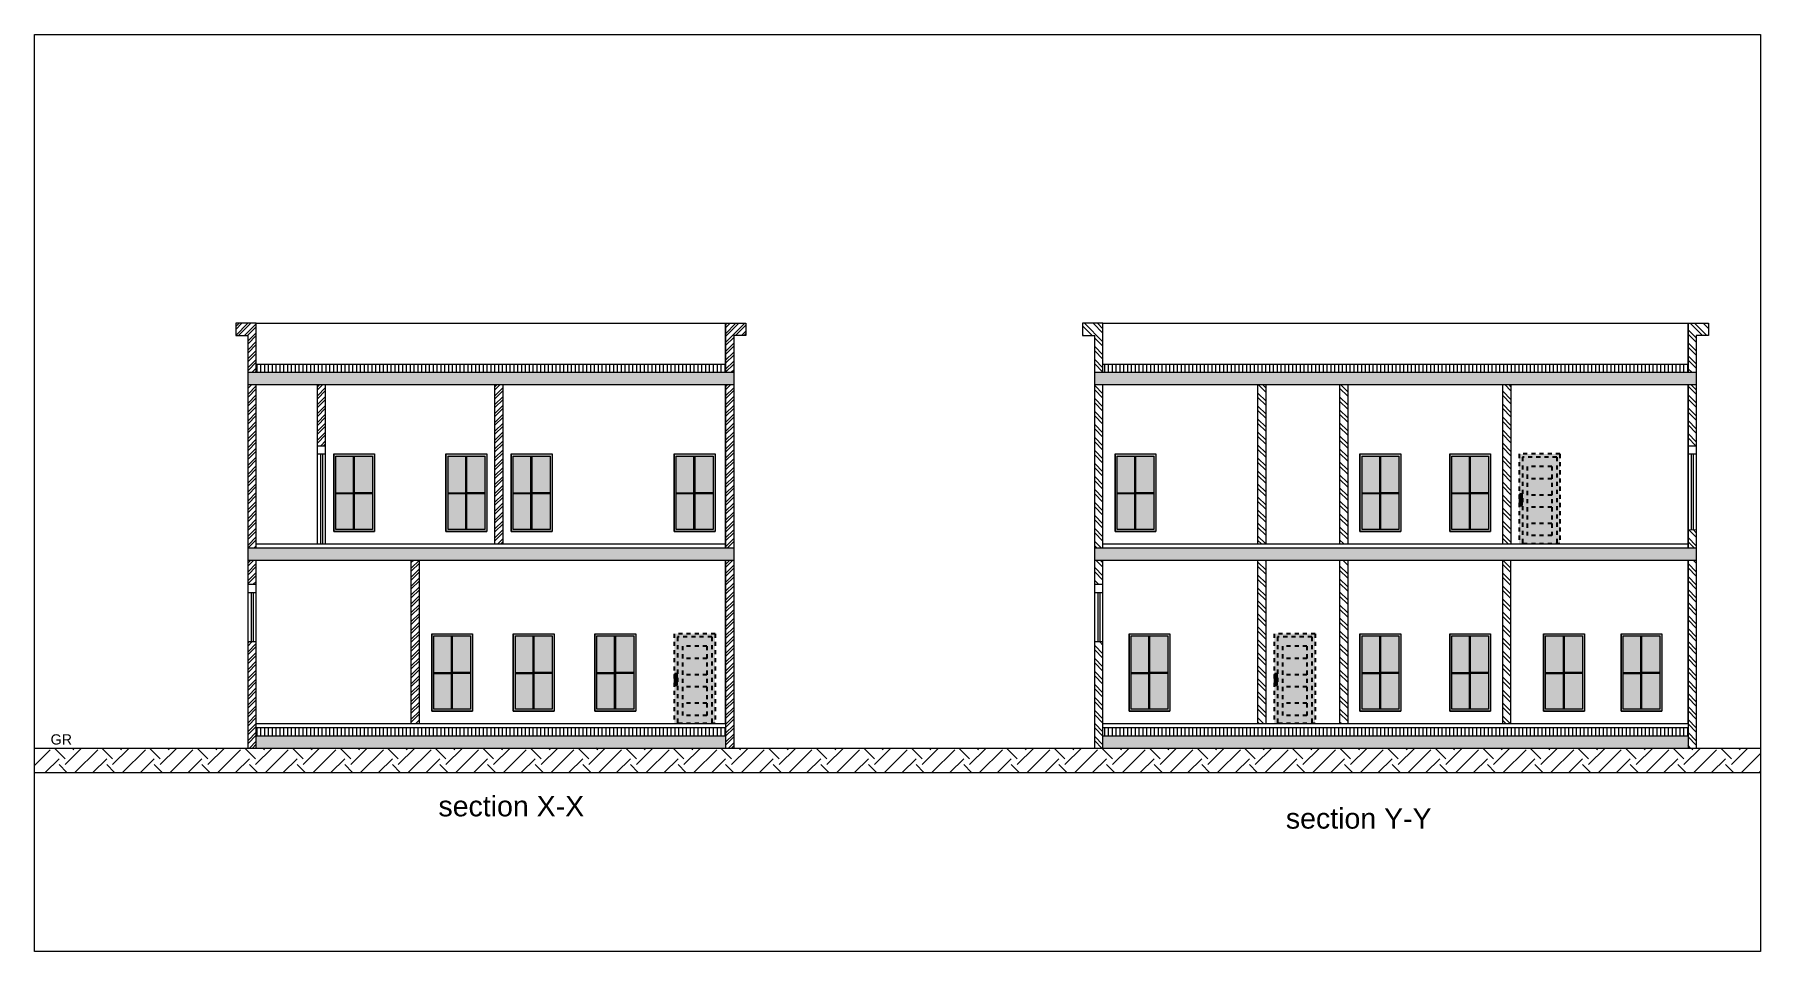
# Model space of a CAD drawing. Header units: inches. Extents: x -179 to 300, y 123 to 718.
# Drawn here: x -179.09 to -136.79, y 190.74 to 213.19 of the extents above; entities that cross this region are included whole.
import ezdxf

# ---------------------------------------------------------------- set-up
doc = ezdxf.new("R2010")
doc.units = ezdxf.units.IN
doc.header["$MEASUREMENT"] = 0
doc.linetypes.add('ACAD_ISO02W100', pattern=[15, 12, -3])
doc.linetypes.add('DASHED2', pattern=[0.375, 0.25, -0.125])
doc.layers.add('DR', color=32, linetype='Continuous')
doc.layers.add('WALL', color=7, linetype='Continuous')
doc.layers.add('LINE', color=250, linetype='Continuous', lineweight=30)
doc.styles.get("Standard").update_dxf_attribs({"font": 'arial.ttf'})
pattern_1 = [(90, (-26.7144, -0.50234), (-0.094, 6e-18), [])]
pattern_2 = [(140, (-26.7144, -0.50234), (0.03953385, 0.4518739), [0.04725, -0.51975]), (85, (-26.7144, -0.50234), (-0.473881, -0.0874133), [0.0378, -0.4158]), (190.45144, (-26.7111, -0.4647), (-0.4343472, 0.3644606), [0.0401563, -0.4417195]), (136.1842, (-26.8404, -0.50234), (0.1042771, 0.672362), [0.070875, -0.779625]), (186.63564, (-26.8317, -0.4463), (-0.6136947, 0.588837), [0.0602345, -0.6625797]), (81.18416, (-26.8404, -0.50234), (-0.6136947, 0.588837), [0.0567, -0.6237]), (111, (-26.8089, -0.43934), (0.2536499, 0.37605144), [0.04725, -0.51975]), (56, (-26.8089, -0.43934), (-0.4568445, 0.1532887), [0.0378, -0.4158]), (161.45144, (-26.78776, -0.408), (-0.2031946, 0.5293401), [0.0401563, -0.4417195]), (127.5, (-26.7144, -0.50234), (-0.20972313, 0.00766071), [0, -0.41076, 0, -0.4221, 0, -0.417375]), (97.5, (-26.7144, -0.50234), (-0.24847938, 0.1657338), [0, -0.24066, 0, -0.40131, 0, -0.159075]), (57.5, (-26.7144, -0.64283), (0.01420957, 0.33630813), [0, -0.1575, 0, -0.4914, 0, -0.65205]), (47.5, (-26.7144, -0.70583), (-0.06306614, 0.3674073), [0, -0.20475, 0, -0.32634, 0, -0.46305])]

msp = doc.modelspace()

# ---------------------------------------------------------------- texts
at = {"lineweight": 0, "attachment_point": 1}
for s, width, insert, char_height in [('GR', 1.1811259, (-178.69484, 196.05534), 0.25), ('section X-X', 6, (-169.19095, 194.54644), 0.5), ('section Y-Y', 6, (-148.42405, 194.24604), 0.5)]:
    msp.add_mtext_dynamic_manual_height_columns(s, width=width, gutter_width=1, heights=[0], dxfattribs=dict(at, insert=insert, char_height=char_height))

# ---------------------------------------------------------------- blocks, each defined once
blk = doc.blocks.new('A$C0CB14089')
at = {"layer": 'LINE'}
for points in [[(0.016, 1.21, 1), (0.025, 1.21, 1)], [(0.016, 0.944, 1), (0.025, 0.944, 1)], [(0.052, 1.21, 1), (0.06, 1.21, 1)]]:
    blk.add_hatch(color=256, dxfattribs=at).paths.add_polyline_path(points)
h = blk.add_hatch(color=256, dxfattribs=at)
edge = h.paths.add_edge_path()
edge.add_ellipse((0.056, 0.944), major_axis=(-0.00285, 0.00285), ratio=1, start_angle=45, end_angle=225, ccw=False)
edge.add_ellipse((0.056, 0.944), major_axis=(-0.00285, 0.00285), ratio=1, start_angle=-135, end_angle=45, ccw=False)
at = {"layer": 'DR', "linetype": 'DASHED2', "ltscale": 0.3}
for p, q in [((1, 2.2), (0, 2.2)), ((0, 2.2), (0, 0)), ((0.92, 2.12), (0.08, 2.12)), ((0.08, 2.12), (0.08, 0)), ((0.92, 2.12), (0.92, 0)), ((1, 2.2), (1, 0)), ((0.8, 1.895), (0.2, 1.895)), ((0.2, 1.895), (0.2, 0.2)), ((0.8, 1.895), (0.8, 0.2)), ((0.8, 1.595), (0.2, 1.595)), ((0.8, 1.195), (0.2, 1.195)), ((0.8, 0.9), (0.2, 0.9)), ((0.8, 0.5), (0.2, 0.5)), ((1, 0), (0, 0)), ((0.8, 0.2), (0.2, 0.2))]:
    blk.add_line(p, q, dxfattribs=at)
at = {"layer": 'LINE'}
for p, q in [((0.062, 1.216), (0.014, 1.216)), ((0.014, 1.216), (0.014, 0.938)), ((0.014, 0.938), (0.062, 0.938)), ((0.062, 0.938), (0.062, 1.216))]:
    blk.add_line(p, q, dxfattribs=at)
at = {"layer": 'LINE', "color": 180}
blk.add_line((0.038, 1.175), (0.038, 1.022), dxfattribs=at)
at = {"layer": 'LINE'}
for centre in [(0.02, 1.21), (0.02, 0.944), (0.056, 1.21), (0.056, 0.944)]:
    blk.add_circle(centre, 0.00403, dxfattribs=at)
at = {"layer": 'LINE', "color": 180}
blk.add_circle((0.038, 0.998), 0.0144, dxfattribs=at)

# ---------------------------------------------------------------- hatches: boundary and pattern name
at = {"lineweight": 0}
h = msp.add_hatch(dxfattribs=at)
h.set_pattern_fill('ANSI32', color=32, scale=0.41)
h.set_pattern_definition([(45, (-26.7144, -0.50234), (-0.10871767, 0.10871767), []), (45, (-26.64192, -0.50234), (-0.10871767, 0.10871767), [])])
h.paths.add_polyline_path([(-162.15582, 204.91946), (-161.95582, 204.91946), (-161.95582, 205.81946), (-161.65582, 205.81946), (-161.65582, 206.11946), (-162.15582, 206.11946)])
h.paths.add_polyline_path([(-161.95582, 204.61946), (-162.15582, 204.61946), (-162.15582, 200.61946), (-161.95582, 200.61946)])
h.paths.add_polyline_path([(-167.80582, 200.71946), (-167.60582, 200.71946), (-167.60582, 204.61946), (-167.80582, 204.61946)])
h.paths.add_polyline_path([(-171.95582, 204.61946), (-172.15582, 204.61946), (-172.15582, 203.11946), (-171.95582, 203.11946)])
h.paths.add_polyline_path([(-174.15582, 206.11946), (-174.15582, 205.81946), (-173.85582, 205.81946), (-173.85582, 204.91946), (-173.65582, 204.91946), (-173.65582, 206.11946)])
h.paths.add_polyline_path([(-173.65582, 204.61946), (-173.85582, 204.61946), (-173.85582, 200.61946), (-173.65582, 200.61946)])
h.paths.add_polyline_path([(-173.65582, 200.31946), (-173.85582, 200.31946), (-173.85582, 199.71946), (-173.65582, 199.71946)])
h.paths.add_polyline_path([(-173.85582, 195.71946), (-173.65582, 195.71946), (-173.65582, 198.31946), (-173.85582, 198.31946)])
h.paths.add_polyline_path([(-169.65582, 200.31946), (-169.85582, 200.31946), (-169.85582, 196.31946), (-169.65582, 196.31946)])
h.paths.add_polyline_path([(-161.95582, 200.31946), (-162.15582, 200.31946), (-162.15582, 195.71946), (-161.95582, 195.71946)])
h = msp.add_hatch(dxfattribs=at)
h.set_pattern_fill('ANSI32', color=32, scale=0.6, angle=90)
h.set_pattern_definition([(135, (-26.7144, -0.50234), (-0.15909903, -0.15909903), []), (135, (-26.7144, -0.39628), (-0.15909903, -0.15909903), [])])
h.paths.add_polyline_path([(-152.90769, 206.11946), (-153.40769, 206.11946), (-153.40769, 205.81946), (-153.10769, 205.81946), (-153.10769, 204.91946), (-152.90769, 204.91946)])
h.paths.add_polyline_path([(-152.90769, 204.61946), (-153.10769, 204.61946), (-153.10769, 200.61946), (-152.90769, 200.61946)])
h.paths.add_polyline_path([(-138.36788, 205.81946), (-138.06788, 205.81946), (-138.06788, 206.11946), (-138.56788, 206.11946), (-138.56788, 204.91946), (-138.36788, 204.91946)])
h.paths.add_polyline_path([(-138.36788, 204.61946), (-138.56788, 204.61946), (-138.56788, 203.11946), (-138.36788, 203.11946)])
h.paths.add_polyline_path([(-138.36788, 200.31946), (-138.56788, 200.31946), (-138.56788, 195.71946), (-138.36788, 195.71946)])
h.paths.add_polyline_path([(-138.36788, 201.06946), (-138.56788, 201.06536), (-138.56788, 200.61946), (-138.36788, 200.61946)])
h.paths.add_polyline_path([(-142.90769, 204.61946), (-143.10769, 204.61946), (-143.10769, 200.71946), (-142.90769, 200.71946)])
h.paths.add_polyline_path([(-146.90769, 204.61946), (-147.10769, 204.61946), (-147.10769, 200.71946), (-146.90769, 200.71946)])
h.paths.add_polyline_path([(-148.90769, 204.61946), (-149.10769, 204.61946), (-149.10769, 200.71946), (-148.90769, 200.71946)])
h.paths.add_polyline_path([(-148.90769, 200.31946), (-149.10769, 200.31946), (-149.10769, 196.31946), (-148.90769, 196.31946)])
h.paths.add_polyline_path([(-142.90769, 200.31946), (-143.10769, 200.31946), (-143.10769, 196.31946), (-142.90769, 196.31946)])
h.paths.add_polyline_path([(-146.90769, 200.31946), (-147.10769, 200.31946), (-147.10769, 196.31946), (-146.90769, 196.31946)])
h.paths.add_polyline_path([(-152.90769, 200.31946), (-153.10769, 200.31946), (-153.10769, 199.71946), (-152.90769, 199.71946)])
h.paths.add_polyline_path([(-152.90769, 198.31946), (-153.10769, 198.31946), (-153.10769, 195.71946), (-152.90769, 195.71946)])
h = msp.add_hatch(dxfattribs=at)
h.set_pattern_fill('_USER', color=32, scale=0.094, angle=90, pattern_type=0)
h.set_pattern_definition(pattern_1)
h.paths.add_polyline_path([(-162.15582, 204.91946), (-162.15582, 205.11946), (-173.65582, 205.11946), (-173.65582, 204.91946)])
h.paths.add_polyline_path([(-173.65582, 196.21946), (-173.65582, 196.01946), (-162.15582, 196.01946), (-162.15582, 196.21946)])
h.paths.add_polyline_path([(-178.77593, 195.66456), (-178.12706, 195.66456), (-178.12706, 196.17974), (-178.77593, 196.17974)], flags=9)
h = msp.add_hatch(dxfattribs=at)
h.set_pattern_fill('AR-CONC', color=32, scale=0.041)
h.set_pattern_definition([(50, (-26.7144, -0.50234), (0.29407667, -0.02572838), [0.03075, -0.33825]), (355, (-26.7144, -0.50234), (-0.05688805, 0.30839877), [0.0246, -0.2706]), (100.45144, (-26.6899, -0.5045), (0.23718863, 0.2826704), [0.02613348, -0.28746827]), (46.1842, (-26.7144, -0.42034), (0.43756895, -0.0678629), [0.046125, -0.507375]), (96.63564, (-26.67794, -0.426), (0.3832114, 0.3993886), [0.03920024, -0.43120264]), (351.18416, (-26.7144, -0.42034), (0.3832114, 0.3993886), [0.0369, -0.4059]), (21, (-26.6734, -0.44084), (0.2447319, -0.16507375), [0.03075, -0.33825]), (326, (-26.6734, -0.44084), (0.0997593, 0.29731152), [0.0246, -0.2706]), (71.45144, (-26.653, -0.4546), (0.34449117, 0.13223777), [0.02613348, -0.28746827]), (37.5, (-26.7144, -0.50234), (0.00498554, 0.13648648), [0, -0.26732, 0, -0.2747, 0, -0.271625]), (7.5, (-26.7144, -0.50234), (0.10785851, 0.1617088), [0, -0.15662, 0, -0.26117, 0, -0.103525]), (327.5, (-26.80583, -0.50234), (0.2188672, -0.009247497), [0, -0.1025, 0, -0.3198, 0, -0.42435]), (317.5, (-26.84683, -0.50234), (0.23910633, 0.04104304), [0, -0.13325, 0, -0.21238, 0, -0.30135])])
h.paths.add_polyline_path([(-173.85582, 204.91946), (-173.85582, 204.61946), (-161.95582, 204.61946), (-161.95582, 204.91946)])
h.paths.add_polyline_path([(-161.95582, 200.31946), (-161.95582, 200.61946), (-173.85582, 200.61946), (-173.85582, 200.31946)])
h.paths.add_polyline_path([(-162.15582, 195.71946), (-162.15582, 196.01946), (-173.65582, 196.01946), (-173.65582, 195.71946)])
h = msp.add_hatch(dxfattribs=at)
h.set_pattern_fill('AR-CONC', color=32, scale=0.063, angle=90)
h.set_pattern_definition(pattern_2)
h.paths.add_polyline_path([(-153.10769, 204.91946), (-153.10769, 204.61946), (-138.36788, 204.61946), (-138.36788, 204.91946)])
h.paths.add_polyline_path([(-138.36788, 200.31946), (-138.36788, 200.61946), (-153.10769, 200.61946), (-153.10769, 200.31946)])
h = msp.add_hatch(dxfattribs=at)
h.set_pattern_fill('_USER', color=32, scale=0.094, angle=90, pattern_type=0)
h.set_pattern_definition(pattern_1)
h.paths.add_polyline_path([(-152.90769, 205.11946), (-152.90769, 204.91946), (-138.56788, 204.91946), (-138.56788, 205.11946)])
h.paths.add_polyline_path([(-138.56788, 196.21946), (-152.90769, 196.21946), (-152.90769, 196.01946), (-138.56788, 196.01946)])
h = msp.add_hatch(color=34, dxfattribs=at)
h.dxf.hatch_style = 1
h.paths.add_polyline_path([(-171.75582, 201.01946), (-170.75582, 201.01946), (-170.75582, 202.91946), (-171.75582, 202.91946)])
h.paths.add_polyline_path([(-171.70582, 201.06946), (-170.80582, 201.06946), (-170.80582, 202.86946), (-171.70582, 202.86946)], flags=16)
h.paths.add_polyline_path([(-171.25582, 201.06946), (-170.80582, 201.06946), (-170.80582, 202.86946), (-171.25582, 202.86946)], flags=16)
h = msp.add_hatch(color=34, dxfattribs=at)
h.dxf.hatch_style = 1
h.paths.add_polyline_path([(-170.80582, 201.97685), (-171.25582, 201.97316), (-171.25582, 201.94816), (-170.80582, 201.95185)])
h.paths.add_polyline_path([(-171.25582, 202.86946), (-171.28082, 202.86946), (-171.28082, 201.06946), (-171.25582, 201.06946)])
h.paths.add_polyline_path([(-171.28082, 201.97295), (-171.70582, 201.96946), (-171.70582, 201.94446), (-171.28082, 201.94795)])
h = msp.add_hatch(color=3, dxfattribs=at)
h.dxf.hatch_style = 1
h.set_gradient(color1=(173, 221, 247))
h.paths.add_polyline_path([(-171.28082, 202.86946), (-171.70582, 202.86946), (-171.70582, 201.96946), (-171.28082, 201.97295)])
h.paths.add_polyline_path([(-170.80582, 202.86946), (-171.25582, 202.86946), (-171.25582, 201.97316), (-170.80582, 201.97685)])
h.paths.add_polyline_path([(-171.28082, 201.94795), (-171.70582, 201.94446), (-171.70582, 201.06946), (-171.28082, 201.06946)])
h.paths.add_polyline_path([(-170.80582, 201.95185), (-171.25582, 201.94816), (-171.25582, 201.06946), (-170.80582, 201.06946)])
h = msp.add_hatch(color=34, dxfattribs=at)
h.dxf.hatch_style = 1
h.paths.add_polyline_path([(-169.00582, 201.01946), (-168.00582, 201.01946), (-168.00582, 202.91946), (-169.00582, 202.91946)])
h.paths.add_polyline_path([(-168.95582, 201.06946), (-168.05582, 201.06946), (-168.05582, 202.86946), (-168.95582, 202.86946)], flags=16)
h.paths.add_polyline_path([(-168.50582, 201.06946), (-168.05582, 201.06946), (-168.05582, 202.86946), (-168.50582, 202.86946)], flags=16)
h = msp.add_hatch(color=34, dxfattribs=at)
h.dxf.hatch_style = 1
h.paths.add_polyline_path([(-168.05582, 201.97685), (-168.50582, 201.97316), (-168.50582, 201.94816), (-168.05582, 201.95185)])
h.paths.add_polyline_path([(-168.50582, 202.86946), (-168.53082, 202.86946), (-168.53082, 201.06946), (-168.50582, 201.06946)])
h.paths.add_polyline_path([(-168.53082, 201.97295), (-168.95582, 201.96946), (-168.95582, 201.94446), (-168.53082, 201.94795)])
h = msp.add_hatch(color=3, dxfattribs=at)
h.dxf.hatch_style = 1
h.set_gradient(color1=(173, 221, 247))
h.paths.add_polyline_path([(-168.53082, 202.86946), (-168.95582, 202.86946), (-168.95582, 201.96946), (-168.53082, 201.97295)])
h.paths.add_polyline_path([(-168.05582, 202.86946), (-168.50582, 202.86946), (-168.50582, 201.97316), (-168.05582, 201.97685)])
h.paths.add_polyline_path([(-168.53082, 201.94795), (-168.95582, 201.94446), (-168.95582, 201.06946), (-168.53082, 201.06946)])
h.paths.add_polyline_path([(-168.05582, 201.95185), (-168.50582, 201.94816), (-168.50582, 201.06946), (-168.05582, 201.06946)])
h = msp.add_hatch(color=34, dxfattribs=at)
h.dxf.hatch_style = 1
h.paths.add_polyline_path([(-167.40582, 201.01946), (-166.40582, 201.01946), (-166.40582, 202.91946), (-167.40582, 202.91946)])
h.paths.add_polyline_path([(-167.35582, 201.06946), (-166.45582, 201.06946), (-166.45582, 202.86946), (-167.35582, 202.86946)], flags=16)
h.paths.add_polyline_path([(-166.90582, 201.06946), (-166.45582, 201.06946), (-166.45582, 202.86946), (-166.90582, 202.86946)], flags=16)
h = msp.add_hatch(color=34, dxfattribs=at)
h.dxf.hatch_style = 1
h.paths.add_polyline_path([(-166.45582, 201.97685), (-166.90582, 201.97316), (-166.90582, 201.94816), (-166.45582, 201.95185)])
h.paths.add_polyline_path([(-166.90582, 202.86946), (-166.93082, 202.86946), (-166.93082, 201.06946), (-166.90582, 201.06946)])
h.paths.add_polyline_path([(-166.93082, 201.97295), (-167.35582, 201.96946), (-167.35582, 201.94446), (-166.93082, 201.94795)])
h = msp.add_hatch(color=3, dxfattribs=at)
h.dxf.hatch_style = 1
h.set_gradient(color1=(173, 221, 247))
h.paths.add_polyline_path([(-166.93082, 202.86946), (-167.35582, 202.86946), (-167.35582, 201.96946), (-166.93082, 201.97295)])
h.paths.add_polyline_path([(-166.45582, 202.86946), (-166.90582, 202.86946), (-166.90582, 201.97316), (-166.45582, 201.97685)])
h.paths.add_polyline_path([(-166.93082, 201.94795), (-167.35582, 201.94446), (-167.35582, 201.06946), (-166.93082, 201.06946)])
h.paths.add_polyline_path([(-166.45582, 201.95185), (-166.90582, 201.94816), (-166.90582, 201.06946), (-166.45582, 201.06946)])
h = msp.add_hatch(color=34, dxfattribs=at)
h.dxf.hatch_style = 1
h.paths.add_polyline_path([(-163.41158, 201.01946), (-162.41158, 201.01946), (-162.41158, 202.91946), (-163.41158, 202.91946)])
h.paths.add_polyline_path([(-163.36158, 201.06946), (-162.46158, 201.06946), (-162.46158, 202.86946), (-163.36158, 202.86946)], flags=16)
h.paths.add_polyline_path([(-162.91158, 201.06946), (-162.46158, 201.06946), (-162.46158, 202.86946), (-162.91158, 202.86946)], flags=16)
h = msp.add_hatch(color=34, dxfattribs=at)
h.dxf.hatch_style = 1
h.paths.add_polyline_path([(-162.46158, 201.97685), (-162.91158, 201.97316), (-162.91158, 201.94816), (-162.46158, 201.95185)])
h.paths.add_polyline_path([(-162.91158, 202.86946), (-162.93658, 202.86946), (-162.93658, 201.06946), (-162.91158, 201.06946)])
h.paths.add_polyline_path([(-162.93658, 201.97295), (-163.36158, 201.96946), (-163.36158, 201.94446), (-162.93658, 201.94795)])
h = msp.add_hatch(color=3, dxfattribs=at)
h.dxf.hatch_style = 1
h.set_gradient(color1=(173, 221, 247))
h.paths.add_polyline_path([(-162.93658, 202.86946), (-163.36158, 202.86946), (-163.36158, 201.96946), (-162.93658, 201.97295)])
h.paths.add_polyline_path([(-162.46158, 202.86946), (-162.91158, 202.86946), (-162.91158, 201.97316), (-162.46158, 201.97685)])
h.paths.add_polyline_path([(-162.93658, 201.94795), (-163.36158, 201.94446), (-163.36158, 201.06946), (-162.93658, 201.06946)])
h.paths.add_polyline_path([(-162.46158, 201.95185), (-162.91158, 201.94816), (-162.91158, 201.06946), (-162.46158, 201.06946)])
h = msp.add_hatch(color=34, dxfattribs=at)
h.dxf.hatch_style = 1
h.paths.add_polyline_path([(-152.60769, 201.01946), (-151.60769, 201.01946), (-151.60769, 202.91946), (-152.60769, 202.91946)])
h.paths.add_polyline_path([(-152.55769, 201.06946), (-151.65769, 201.06946), (-151.65769, 202.86946), (-152.55769, 202.86946)], flags=16)
h.paths.add_polyline_path([(-152.10769, 201.06946), (-151.65769, 201.06946), (-151.65769, 202.86946), (-152.10769, 202.86946)], flags=16)
h = msp.add_hatch(color=34, dxfattribs=at)
h.dxf.hatch_style = 1
h.paths.add_polyline_path([(-151.65769, 201.97685), (-152.10769, 201.97316), (-152.10769, 201.94816), (-151.65769, 201.95185)])
h.paths.add_polyline_path([(-152.10769, 202.86946), (-152.13269, 202.86946), (-152.13269, 201.06946), (-152.10769, 201.06946)])
h.paths.add_polyline_path([(-152.13269, 201.97295), (-152.55769, 201.96946), (-152.55769, 201.94446), (-152.13269, 201.94795)])
h = msp.add_hatch(color=3, dxfattribs=at)
h.dxf.hatch_style = 1
h.set_gradient(color1=(173, 221, 247))
h.paths.add_polyline_path([(-152.13269, 202.86946), (-152.55769, 202.86946), (-152.55769, 201.96946), (-152.13269, 201.97295)])
h.paths.add_polyline_path([(-151.65769, 202.86946), (-152.10769, 202.86946), (-152.10769, 201.97316), (-151.65769, 201.97685)])
h.paths.add_polyline_path([(-152.13269, 201.94795), (-152.55769, 201.94446), (-152.55769, 201.06946), (-152.13269, 201.06946)])
h.paths.add_polyline_path([(-151.65769, 201.95185), (-152.10769, 201.94816), (-152.10769, 201.06946), (-151.65769, 201.06946)])
h = msp.add_hatch(color=34, dxfattribs=at)
h.dxf.hatch_style = 1
h.paths.add_polyline_path([(-146.60769, 201.01946), (-145.60769, 201.01946), (-145.60769, 202.91946), (-146.60769, 202.91946)])
h.paths.add_polyline_path([(-146.55769, 201.06946), (-145.65769, 201.06946), (-145.65769, 202.86946), (-146.55769, 202.86946)], flags=16)
h.paths.add_polyline_path([(-146.10769, 201.06946), (-145.65769, 201.06946), (-145.65769, 202.86946), (-146.10769, 202.86946)], flags=16)
h = msp.add_hatch(color=34, dxfattribs=at)
h.dxf.hatch_style = 1
h.paths.add_polyline_path([(-145.65769, 201.97685), (-146.10769, 201.97316), (-146.10769, 201.94816), (-145.65769, 201.95185)])
h.paths.add_polyline_path([(-146.10769, 202.86946), (-146.13269, 202.86946), (-146.13269, 201.06946), (-146.10769, 201.06946)])
h.paths.add_polyline_path([(-146.13269, 201.97295), (-146.55769, 201.96946), (-146.55769, 201.94446), (-146.13269, 201.94795)])
h = msp.add_hatch(color=3, dxfattribs=at)
h.dxf.hatch_style = 1
h.set_gradient(color1=(173, 221, 247))
h.paths.add_polyline_path([(-146.13269, 202.86946), (-146.55769, 202.86946), (-146.55769, 201.96946), (-146.13269, 201.97295)])
h.paths.add_polyline_path([(-145.65769, 202.86946), (-146.10769, 202.86946), (-146.10769, 201.97316), (-145.65769, 201.97685)])
h.paths.add_polyline_path([(-146.13269, 201.94795), (-146.55769, 201.94446), (-146.55769, 201.06946), (-146.13269, 201.06946)])
h.paths.add_polyline_path([(-145.65769, 201.95185), (-146.10769, 201.94816), (-146.10769, 201.06946), (-145.65769, 201.06946)])
h = msp.add_hatch(color=34, dxfattribs=at)
h.dxf.hatch_style = 1
h.paths.add_polyline_path([(-144.40769, 201.01946), (-143.40769, 201.01946), (-143.40769, 202.91946), (-144.40769, 202.91946)])
h.paths.add_polyline_path([(-144.35769, 201.06946), (-143.45769, 201.06946), (-143.45769, 202.86946), (-144.35769, 202.86946)], flags=16)
h.paths.add_polyline_path([(-143.90769, 201.06946), (-143.45769, 201.06946), (-143.45769, 202.86946), (-143.90769, 202.86946)], flags=16)
h = msp.add_hatch(color=34, dxfattribs=at)
h.dxf.hatch_style = 1
h.paths.add_polyline_path([(-143.45769, 201.97685), (-143.90769, 201.97316), (-143.90769, 201.94816), (-143.45769, 201.95185)])
h.paths.add_polyline_path([(-143.90769, 202.86946), (-143.93269, 202.86946), (-143.93269, 201.06946), (-143.90769, 201.06946)])
h.paths.add_polyline_path([(-143.93269, 201.97295), (-144.35769, 201.96946), (-144.35769, 201.94446), (-143.93269, 201.94795)])
h = msp.add_hatch(color=3, dxfattribs=at)
h.dxf.hatch_style = 1
h.set_gradient(color1=(173, 221, 247))
h.paths.add_polyline_path([(-143.93269, 202.86946), (-144.35769, 202.86946), (-144.35769, 201.96946), (-143.93269, 201.97295)])
h.paths.add_polyline_path([(-143.45769, 202.86946), (-143.90769, 202.86946), (-143.90769, 201.97316), (-143.45769, 201.97685)])
h.paths.add_polyline_path([(-143.93269, 201.94795), (-144.35769, 201.94446), (-144.35769, 201.06946), (-143.93269, 201.06946)])
h.paths.add_polyline_path([(-143.45769, 201.95185), (-143.90769, 201.94816), (-143.90769, 201.06946), (-143.45769, 201.06946)])
h = msp.add_hatch(color=34, dxfattribs=at)
h.dxf.hatch_style = 1
h.paths.add_polyline_path([(-141.70769, 202.91946), (-142.70769, 202.91946), (-142.70769, 200.71946), (-142.62769, 200.71946), (-142.62769, 202.83946), (-141.78769, 202.83946), (-141.78769, 200.71946), (-141.70769, 200.71946)])
h.paths.add_polyline_path([(-142.64543, 201.93576), (-142.64543, 201.65786), (-142.6936, 201.65786), (-142.6936, 201.93576)], flags=16)
h.paths.add_polyline_path([(-142.6478, 201.92988, -1), (-142.65585, 201.92988, -1)], flags=0)
h.paths.add_polyline_path([(-142.68318, 201.92988, -1), (-142.69124, 201.92988, -1)], flags=0)
h.paths.add_polyline_path([(-142.65505, 201.7178, -1), (-142.68385, 201.7178, -1)], flags=0)
h.paths.add_polyline_path([(-142.6478, 201.66374, -1), (-142.65585, 201.66374, -1)], flags=0)
h.paths.add_polyline_path([(-142.68318, 201.66374, -1), (-142.69124, 201.66374, -1)], flags=0)
at = {"lineweight": 0, "true_color": 0xffe3c7}
h = msp.add_hatch(color=254, dxfattribs=at)
h.dxf.hatch_style = 1
h.paths.add_polyline_path([(-141.90769, 201.91446), (-142.50769, 201.91446), (-142.50769, 201.61946), (-141.90769, 201.61946)], flags=16)
h.paths.add_polyline_path([(-142.62769, 202.83946), (-142.62769, 200.71946), (-141.78769, 200.71946), (-141.78769, 202.83946)])
at = {"lineweight": 0}
h = msp.add_hatch(color=3, dxfattribs=at)
h.dxf.hatch_style = 1
h.set_gradient(color1=(173, 221, 247))
h.paths.add_polyline_path([(-142.50769, 202.31446), (-141.90769, 202.31446), (-141.90769, 202.61446), (-142.50769, 202.61446)])
h.paths.add_polyline_path([(-142.50769, 202.31446), (-142.50769, 201.91446), (-141.90769, 201.91446), (-141.90769, 202.31446)])
h.paths.add_polyline_path([(-141.90769, 201.61946), (-141.90769, 201.91446), (-142.50769, 201.91446), (-142.50769, 201.61946)])
h.paths.add_polyline_path([(-142.50769, 201.61946), (-142.50769, 201.21946), (-141.90769, 201.21946), (-141.90769, 201.61946)])
h.paths.add_polyline_path([(-142.50769, 201.21946), (-142.50769, 200.91946), (-141.90769, 200.91946), (-141.90769, 201.21946)])
h = msp.add_hatch(color=34, dxfattribs=at)
h.dxf.hatch_style = 1
h.paths.add_polyline_path([(-169.35582, 196.61946), (-168.35582, 196.61946), (-168.35582, 198.51946), (-169.35582, 198.51946)])
h.paths.add_polyline_path([(-169.30582, 196.66946), (-168.40582, 196.66946), (-168.40582, 198.46946), (-169.30582, 198.46946)], flags=16)
h.paths.add_polyline_path([(-168.85582, 196.66946), (-168.40582, 196.66946), (-168.40582, 198.46946), (-168.85582, 198.46946)], flags=16)
h = msp.add_hatch(color=34, dxfattribs=at)
h.dxf.hatch_style = 1
h.paths.add_polyline_path([(-168.40582, 197.57685), (-168.85582, 197.57316), (-168.85582, 197.54816), (-168.40582, 197.55185)])
h.paths.add_polyline_path([(-168.85582, 198.46946), (-168.88082, 198.46946), (-168.88082, 196.66946), (-168.85582, 196.66946)])
h.paths.add_polyline_path([(-168.88082, 197.57295), (-169.30582, 197.56946), (-169.30582, 197.54446), (-168.88082, 197.54795)])
h = msp.add_hatch(color=3, dxfattribs=at)
h.dxf.hatch_style = 1
h.set_gradient(color1=(173, 221, 247))
h.paths.add_polyline_path([(-168.88082, 198.46946), (-169.30582, 198.46946), (-169.30582, 197.56946), (-168.88082, 197.57295)])
h.paths.add_polyline_path([(-168.40582, 198.46946), (-168.85582, 198.46946), (-168.85582, 197.57316), (-168.40582, 197.57685)])
h.paths.add_polyline_path([(-168.88082, 197.54795), (-169.30582, 197.54446), (-169.30582, 196.66946), (-168.88082, 196.66946)])
h.paths.add_polyline_path([(-168.40582, 197.55185), (-168.85582, 197.54816), (-168.85582, 196.66946), (-168.40582, 196.66946)])
h = msp.add_hatch(color=34, dxfattribs=at)
h.dxf.hatch_style = 1
h.paths.add_polyline_path([(-167.35582, 196.61946), (-166.35582, 196.61946), (-166.35582, 198.51946), (-167.35582, 198.51946)])
h.paths.add_polyline_path([(-167.30582, 196.66946), (-166.40582, 196.66946), (-166.40582, 198.46946), (-167.30582, 198.46946)], flags=16)
h.paths.add_polyline_path([(-166.85582, 196.66946), (-166.40582, 196.66946), (-166.40582, 198.46946), (-166.85582, 198.46946)], flags=16)
h = msp.add_hatch(color=34, dxfattribs=at)
h.dxf.hatch_style = 1
h.paths.add_polyline_path([(-166.40582, 197.57685), (-166.85582, 197.57316), (-166.85582, 197.54816), (-166.40582, 197.55185)])
h.paths.add_polyline_path([(-166.85582, 198.46946), (-166.88082, 198.46946), (-166.88082, 196.66946), (-166.85582, 196.66946)])
h.paths.add_polyline_path([(-166.88082, 197.57295), (-167.30582, 197.56946), (-167.30582, 197.54446), (-166.88082, 197.54795)])
h = msp.add_hatch(color=3, dxfattribs=at)
h.dxf.hatch_style = 1
h.set_gradient(color1=(173, 221, 247))
h.paths.add_polyline_path([(-166.88082, 198.46946), (-167.30582, 198.46946), (-167.30582, 197.56946), (-166.88082, 197.57295)])
h.paths.add_polyline_path([(-166.40582, 198.46946), (-166.85582, 198.46946), (-166.85582, 197.57316), (-166.40582, 197.57685)])
h.paths.add_polyline_path([(-166.88082, 197.54795), (-167.30582, 197.54446), (-167.30582, 196.66946), (-166.88082, 196.66946)])
h.paths.add_polyline_path([(-166.40582, 197.55185), (-166.85582, 197.54816), (-166.85582, 196.66946), (-166.40582, 196.66946)])
h = msp.add_hatch(color=34, dxfattribs=at)
h.dxf.hatch_style = 1
h.paths.add_polyline_path([(-165.35582, 196.61946), (-164.35582, 196.61946), (-164.35582, 198.51946), (-165.35582, 198.51946)])
h.paths.add_polyline_path([(-165.30582, 196.66946), (-164.40582, 196.66946), (-164.40582, 198.46946), (-165.30582, 198.46946)], flags=16)
h.paths.add_polyline_path([(-164.85582, 196.66946), (-164.40582, 196.66946), (-164.40582, 198.46946), (-164.85582, 198.46946)], flags=16)
h = msp.add_hatch(color=34, dxfattribs=at)
h.dxf.hatch_style = 1
h.paths.add_polyline_path([(-164.40582, 197.57685), (-164.85582, 197.57316), (-164.85582, 197.54816), (-164.40582, 197.55185)])
h.paths.add_polyline_path([(-164.85582, 198.46946), (-164.88082, 198.46946), (-164.88082, 196.66946), (-164.85582, 196.66946)])
h.paths.add_polyline_path([(-164.88082, 197.57295), (-165.30582, 197.56946), (-165.30582, 197.54446), (-164.88082, 197.54795)])
h = msp.add_hatch(color=3, dxfattribs=at)
h.dxf.hatch_style = 1
h.set_gradient(color1=(173, 221, 247))
h.paths.add_polyline_path([(-164.88082, 198.46946), (-165.30582, 198.46946), (-165.30582, 197.56946), (-164.88082, 197.57295)])
h.paths.add_polyline_path([(-164.40582, 198.46946), (-164.85582, 198.46946), (-164.85582, 197.57316), (-164.40582, 197.57685)])
h.paths.add_polyline_path([(-164.88082, 197.54795), (-165.30582, 197.54446), (-165.30582, 196.66946), (-164.88082, 196.66946)])
h.paths.add_polyline_path([(-164.40582, 197.55185), (-164.85582, 197.54816), (-164.85582, 196.66946), (-164.40582, 196.66946)])
h = msp.add_hatch(color=34, dxfattribs=at)
h.dxf.hatch_style = 1
h.paths.add_polyline_path([(-162.41158, 198.51946), (-163.41158, 198.51946), (-163.41158, 196.31946), (-163.33158, 196.31946), (-163.33158, 198.43946), (-162.49158, 198.43946), (-162.49158, 196.31946), (-162.41158, 196.31946)])
h.paths.add_polyline_path([(-163.34931, 197.53576), (-163.34931, 197.25786), (-163.39749, 197.25786), (-163.39749, 197.53576)], flags=16)
h.paths.add_polyline_path([(-163.35168, 197.52988, -1), (-163.35973, 197.52988, -1)], flags=0)
h.paths.add_polyline_path([(-163.38707, 197.52988, -1), (-163.39512, 197.52988, -1)], flags=0)
h.paths.add_polyline_path([(-163.35894, 197.3178, -1), (-163.38773, 197.3178, -1)], flags=0)
h.paths.add_polyline_path([(-163.35168, 197.26374, -1), (-163.35973, 197.26374, -1)], flags=0)
h.paths.add_polyline_path([(-163.38707, 197.26374, -1), (-163.39512, 197.26374, -1)], flags=0)
at = {"lineweight": 0, "true_color": 0xffe3c7}
h = msp.add_hatch(color=254, dxfattribs=at)
h.dxf.hatch_style = 1
h.paths.add_polyline_path([(-162.61158, 197.51446), (-163.21158, 197.51446), (-163.21158, 197.21946), (-162.61158, 197.21946)], flags=16)
h.paths.add_polyline_path([(-163.33158, 198.43946), (-163.33158, 196.31946), (-162.49158, 196.31946), (-162.49158, 198.43946)])
at = {"lineweight": 0}
h = msp.add_hatch(color=34, dxfattribs=at)
h.dxf.hatch_style = 1
h.paths.add_polyline_path([(-152.26788, 196.61946), (-151.26788, 196.61946), (-151.26788, 198.51946), (-152.26788, 198.51946)])
h.paths.add_polyline_path([(-152.21788, 196.66946), (-151.31788, 196.66946), (-151.31788, 198.46946), (-152.21788, 198.46946)], flags=16)
h.paths.add_polyline_path([(-151.76788, 196.66946), (-151.31788, 196.66946), (-151.31788, 198.46946), (-151.76788, 198.46946)], flags=16)
h = msp.add_hatch(color=34, dxfattribs=at)
h.dxf.hatch_style = 1
h.paths.add_polyline_path([(-151.31788, 197.57685), (-151.76788, 197.57316), (-151.76788, 197.54816), (-151.31788, 197.55185)])
h.paths.add_polyline_path([(-151.76788, 198.46946), (-151.79288, 198.46946), (-151.79288, 196.66946), (-151.76788, 196.66946)])
h.paths.add_polyline_path([(-151.79288, 197.57295), (-152.21788, 197.56946), (-152.21788, 197.54446), (-151.79288, 197.54795)])
h = msp.add_hatch(color=3, dxfattribs=at)
h.dxf.hatch_style = 1
h.set_gradient(color1=(173, 221, 247))
h.paths.add_polyline_path([(-151.79288, 198.46946), (-152.21788, 198.46946), (-152.21788, 197.56946), (-151.79288, 197.57295)])
h.paths.add_polyline_path([(-151.31788, 198.46946), (-151.76788, 198.46946), (-151.76788, 197.57316), (-151.31788, 197.57685)])
h.paths.add_polyline_path([(-151.79288, 197.54795), (-152.21788, 197.54446), (-152.21788, 196.66946), (-151.79288, 196.66946)])
h.paths.add_polyline_path([(-151.31788, 197.55185), (-151.76788, 197.54816), (-151.76788, 196.66946), (-151.31788, 196.66946)])
h = msp.add_hatch(color=34, dxfattribs=at)
h.dxf.hatch_style = 1
h.paths.add_polyline_path([(-147.78769, 198.43946), (-147.78769, 196.31946), (-147.70769, 196.31946), (-147.70769, 198.51946), (-148.70769, 198.51946), (-148.70769, 196.31946), (-148.62769, 196.31946), (-148.62769, 198.43946)])
h.paths.add_polyline_path([(-148.50769, 198.21446), (-147.90769, 198.21446), (-147.90769, 196.51946), (-148.50769, 196.51946)], flags=17)
h.paths.add_polyline_path([(-148.64543, 197.53576), (-148.64543, 197.25786), (-148.6936, 197.25786), (-148.6936, 197.53576)], flags=16)
h.paths.add_polyline_path([(-148.6478, 197.52988, -1), (-148.65585, 197.52988, -1)], flags=0)
h.paths.add_polyline_path([(-148.68318, 197.52988, -1), (-148.69124, 197.52988, -1)], flags=0)
h.paths.add_polyline_path([(-148.65505, 197.3178, -1), (-148.68385, 197.3178, -1)], flags=0)
h.paths.add_polyline_path([(-148.6478, 197.26374, -1), (-148.65585, 197.26374, -1)], flags=0)
at = {"lineweight": 0, "true_color": 0xffe3c7}
h = msp.add_hatch(color=254, dxfattribs=at)
h.dxf.hatch_style = 1
h.paths.add_polyline_path([(-147.90769, 198.21446), (-147.90769, 196.51946), (-148.50769, 196.51946), (-148.50769, 198.21446)], flags=16)
h.paths.add_polyline_path([(-148.62769, 198.43946), (-148.62769, 196.31946), (-147.78769, 196.31946), (-147.78769, 198.43946)])
at = {"lineweight": 0}
h = msp.add_hatch(color=34, dxfattribs=at)
h.dxf.hatch_style = 1
h.paths.add_polyline_path([(-146.60769, 196.61946), (-145.60769, 196.61946), (-145.60769, 198.51946), (-146.60769, 198.51946)])
h.paths.add_polyline_path([(-146.55769, 196.66946), (-145.65769, 196.66946), (-145.65769, 198.46946), (-146.55769, 198.46946)], flags=16)
h.paths.add_polyline_path([(-146.10769, 196.66946), (-145.65769, 196.66946), (-145.65769, 198.46946), (-146.10769, 198.46946)], flags=16)
h = msp.add_hatch(color=34, dxfattribs=at)
h.dxf.hatch_style = 1
h.paths.add_polyline_path([(-145.65769, 197.57685), (-146.10769, 197.57316), (-146.10769, 197.54816), (-145.65769, 197.55185)])
h.paths.add_polyline_path([(-146.10769, 198.46946), (-146.13269, 198.46946), (-146.13269, 196.66946), (-146.10769, 196.66946)])
h.paths.add_polyline_path([(-146.13269, 197.57295), (-146.55769, 197.56946), (-146.55769, 197.54446), (-146.13269, 197.54795)])
h = msp.add_hatch(color=3, dxfattribs=at)
h.dxf.hatch_style = 1
h.set_gradient(color1=(173, 221, 247))
h.paths.add_polyline_path([(-146.13269, 198.46946), (-146.55769, 198.46946), (-146.55769, 197.56946), (-146.13269, 197.57295)])
h.paths.add_polyline_path([(-145.65769, 198.46946), (-146.10769, 198.46946), (-146.10769, 197.57316), (-145.65769, 197.57685)])
h.paths.add_polyline_path([(-146.13269, 197.54795), (-146.55769, 197.54446), (-146.55769, 196.66946), (-146.13269, 196.66946)])
h.paths.add_polyline_path([(-145.65769, 197.55185), (-146.10769, 197.54816), (-146.10769, 196.66946), (-145.65769, 196.66946)])
h = msp.add_hatch(color=34, dxfattribs=at)
h.dxf.hatch_style = 1
h.paths.add_polyline_path([(-144.40769, 196.61946), (-143.40769, 196.61946), (-143.40769, 198.51946), (-144.40769, 198.51946)])
h.paths.add_polyline_path([(-144.35769, 196.66946), (-143.45769, 196.66946), (-143.45769, 198.46946), (-144.35769, 198.46946)], flags=16)
h.paths.add_polyline_path([(-143.90769, 196.66946), (-143.45769, 196.66946), (-143.45769, 198.46946), (-143.90769, 198.46946)], flags=16)
h = msp.add_hatch(color=34, dxfattribs=at)
h.dxf.hatch_style = 1
h.paths.add_polyline_path([(-143.45769, 197.57685), (-143.90769, 197.57316), (-143.90769, 197.54816), (-143.45769, 197.55185)])
h.paths.add_polyline_path([(-143.90769, 198.46946), (-143.93269, 198.46946), (-143.93269, 196.66946), (-143.90769, 196.66946)])
h.paths.add_polyline_path([(-143.93269, 197.57295), (-144.35769, 197.56946), (-144.35769, 197.54446), (-143.93269, 197.54795)])
h = msp.add_hatch(color=3, dxfattribs=at)
h.dxf.hatch_style = 1
h.set_gradient(color1=(173, 221, 247))
h.paths.add_polyline_path([(-143.93269, 198.46946), (-144.35769, 198.46946), (-144.35769, 197.56946), (-143.93269, 197.57295)])
h.paths.add_polyline_path([(-143.45769, 198.46946), (-143.90769, 198.46946), (-143.90769, 197.57316), (-143.45769, 197.57685)])
h.paths.add_polyline_path([(-143.93269, 197.54795), (-144.35769, 197.54446), (-144.35769, 196.66946), (-143.93269, 196.66946)])
h.paths.add_polyline_path([(-143.45769, 197.55185), (-143.90769, 197.54816), (-143.90769, 196.66946), (-143.45769, 196.66946)])
h = msp.add_hatch(color=34, dxfattribs=at)
h.dxf.hatch_style = 1
h.paths.add_polyline_path([(-142.10769, 196.61946), (-141.10769, 196.61946), (-141.10769, 198.51946), (-142.10769, 198.51946)])
h.paths.add_polyline_path([(-142.05769, 196.66946), (-141.15769, 196.66946), (-141.15769, 198.46946), (-142.05769, 198.46946)], flags=16)
h.paths.add_polyline_path([(-141.60769, 196.66946), (-141.15769, 196.66946), (-141.15769, 198.46946), (-141.60769, 198.46946)], flags=16)
h = msp.add_hatch(color=34, dxfattribs=at)
h.dxf.hatch_style = 1
h.paths.add_polyline_path([(-141.15769, 197.57685), (-141.60769, 197.57316), (-141.60769, 197.54816), (-141.15769, 197.55185)])
h.paths.add_polyline_path([(-141.60769, 198.46946), (-141.63269, 198.46946), (-141.63269, 196.66946), (-141.60769, 196.66946)])
h.paths.add_polyline_path([(-141.63269, 197.57295), (-142.05769, 197.56946), (-142.05769, 197.54446), (-141.63269, 197.54795)])
h = msp.add_hatch(color=3, dxfattribs=at)
h.dxf.hatch_style = 1
h.set_gradient(color1=(173, 221, 247))
h.paths.add_polyline_path([(-141.63269, 198.46946), (-142.05769, 198.46946), (-142.05769, 197.56946), (-141.63269, 197.57295)])
h.paths.add_polyline_path([(-141.15769, 198.46946), (-141.60769, 198.46946), (-141.60769, 197.57316), (-141.15769, 197.57685)])
h.paths.add_polyline_path([(-141.63269, 197.54795), (-142.05769, 197.54446), (-142.05769, 196.66946), (-141.63269, 196.66946)])
h.paths.add_polyline_path([(-141.15769, 197.55185), (-141.60769, 197.54816), (-141.60769, 196.66946), (-141.15769, 196.66946)])
h = msp.add_hatch(color=34, dxfattribs=at)
h.dxf.hatch_style = 1
h.paths.add_polyline_path([(-140.20769, 196.61946), (-139.20769, 196.61946), (-139.20769, 198.51946), (-140.20769, 198.51946)])
h.paths.add_polyline_path([(-140.15769, 196.66946), (-139.25769, 196.66946), (-139.25769, 198.46946), (-140.15769, 198.46946)], flags=16)
h.paths.add_polyline_path([(-139.70769, 196.66946), (-139.25769, 196.66946), (-139.25769, 198.46946), (-139.70769, 198.46946)], flags=16)
h = msp.add_hatch(color=34, dxfattribs=at)
h.dxf.hatch_style = 1
h.paths.add_polyline_path([(-139.25769, 197.57685), (-139.70769, 197.57316), (-139.70769, 197.54816), (-139.25769, 197.55185)])
h.paths.add_polyline_path([(-139.70769, 198.46946), (-139.73269, 198.46946), (-139.73269, 196.66946), (-139.70769, 196.66946)])
h.paths.add_polyline_path([(-139.73269, 197.57295), (-140.15769, 197.56946), (-140.15769, 197.54446), (-139.73269, 197.54795)])
h = msp.add_hatch(color=3, dxfattribs=at)
h.dxf.hatch_style = 1
h.set_gradient(color1=(173, 221, 247))
h.paths.add_polyline_path([(-139.73269, 198.46946), (-140.15769, 198.46946), (-140.15769, 197.56946), (-139.73269, 197.57295)])
h.paths.add_polyline_path([(-139.25769, 198.46946), (-139.70769, 198.46946), (-139.70769, 197.57316), (-139.25769, 197.57685)])
h.paths.add_polyline_path([(-139.73269, 197.54795), (-140.15769, 197.54446), (-140.15769, 196.66946), (-139.73269, 196.66946)])
h.paths.add_polyline_path([(-139.25769, 197.55185), (-139.70769, 197.54816), (-139.70769, 196.66946), (-139.25769, 196.66946)])
h = msp.add_hatch(color=3, dxfattribs=at)
h.dxf.hatch_style = 1
h.set_gradient(color1=(173, 221, 247))
h.paths.add_polyline_path([(-163.21158, 197.91446), (-162.61158, 197.91446), (-162.61158, 198.21446), (-163.21158, 198.21446)])
h.paths.add_polyline_path([(-163.21158, 197.91446), (-163.21158, 197.51446), (-162.61158, 197.51446), (-162.61158, 197.91446)])
h.paths.add_polyline_path([(-162.61158, 197.21946), (-162.61158, 197.51446), (-163.21158, 197.51446), (-163.21158, 197.21946)])
h.paths.add_polyline_path([(-163.21158, 197.21946), (-163.21158, 196.81946), (-162.61158, 196.81946), (-162.61158, 197.21946)])
h.paths.add_polyline_path([(-163.21158, 196.81946), (-163.21158, 196.51946), (-162.61158, 196.51946), (-162.61158, 196.81946)])
h = msp.add_hatch(color=3, dxfattribs=at)
h.dxf.hatch_style = 1
h.set_gradient(color1=(173, 221, 247))
h.paths.add_polyline_path([(-148.50769, 197.91446), (-147.90769, 197.91446), (-147.90769, 198.21446), (-148.50769, 198.21446)])
h.paths.add_polyline_path([(-148.50769, 197.91446), (-148.50769, 197.51446), (-147.90769, 197.51446), (-147.90769, 197.91446)])
h.paths.add_polyline_path([(-147.90769, 197.21946), (-147.90769, 197.51446), (-148.50769, 197.51446), (-148.50769, 197.21946)])
h.paths.add_polyline_path([(-148.50769, 197.21946), (-148.50769, 196.81946), (-147.90769, 196.81946), (-147.90769, 197.21946)])
h.paths.add_polyline_path([(-148.50769, 196.81946), (-148.50769, 196.51946), (-147.90769, 196.51946), (-147.90769, 196.81946)])
h = msp.add_hatch(dxfattribs=at)
h.set_pattern_fill('AR-CONC', color=32, scale=0.063, angle=90)
h.set_pattern_definition(pattern_2)
h.paths.add_polyline_path([(-152.90769, 196.01946), (-152.90769, 195.71946), (-138.56788, 195.71946), (-138.56788, 196.01946)])
h = msp.add_hatch(dxfattribs=at)
h.set_pattern_fill('EARTH', color=0, scale=3.3, angle=45)
h.set_pattern_definition([(45, (-303.9113, 163.3731), (1e-16, 1.166726), [0.825, -0.825]), (45, (-304.13005, 163.59184), (1e-16, 1.166726), [0.825, -0.825]), (45, (-304.3488, 163.8106), (1e-16, 1.166726), [0.825, -0.825]), (135, (-304.3488, 163.95645), (-1.166726, 1e-16), [0.825, -0.825]), (135, (-304.13005, 164.1752), (-1.166726, 1e-16), [0.825, -0.825]), (135, (-303.9113, 164.394), (-1.166726, 1e-16), [0.825, -0.825])])
h.paths.add_polyline_path([(-136.79342, 195.71946), (-179.08918, 195.71946), (-179.08918, 195.11946), (-136.79342, 195.11946)])

# ---------------------------------------------------------------- linework, layer by layer
at = {"color": 32, "lineweight": 0}
for p, q in [((-173.65582, 206.11946), (-174.15582, 206.11946)), ((-174.15582, 206.11946), (-174.15582, 205.81946)), ((-173.65582, 204.91946), (-173.65582, 206.11946)), ((-173.65582, 206.11946), (-162.15582, 206.11946)), ((-162.15582, 206.11946), (-162.15582, 204.91946)), ((-162.15582, 206.11946), (-161.65582, 206.11946)), ((-162.15582, 204.91946), (-162.15582, 206.11946)), ((-161.65582, 206.11946), (-161.65582, 205.81946)), ((-152.90769, 206.11946), (-153.40769, 206.11946)), ((-153.40769, 206.11946), (-153.40769, 205.81946)), ((-152.90769, 204.91946), (-152.90769, 206.11946)), ((-152.90769, 206.11946), (-138.06788, 206.11946)), ((-138.56788, 204.91946), (-138.56788, 206.11946)), ((-138.56788, 206.11946), (-138.56788, 204.91946)), ((-138.56788, 206.11946), (-138.06788, 206.11946)), ((-138.06788, 206.11946), (-138.06788, 205.81946)), ((-174.15582, 205.81946), (-173.85582, 205.81946)), ((-173.85582, 195.71946), (-173.85582, 205.81946)), ((-161.95582, 205.81946), (-161.95582, 195.71946)), ((-161.65582, 205.81946), (-161.95582, 205.81946)), ((-161.95582, 205.81946), (-161.95582, 196.31946)), ((-153.40769, 205.81946), (-153.10769, 205.81946)), ((-153.10769, 195.71946), (-153.10769, 205.81946)), ((-138.36788, 205.81946), (-138.36788, 196.31946)), ((-138.36788, 205.81946), (-138.36788, 195.71946)), ((-138.06788, 205.81946), (-138.36788, 205.81946)), ((-173.65582, 200.61946), (-173.65582, 204.61946)), ((-172.15582, 200.71946), (-172.15582, 204.61946)), ((-171.95582, 200.71946), (-171.95582, 204.61946)), ((-167.80582, 200.71946), (-167.80582, 204.61946)), ((-167.60582, 200.71946), (-167.60582, 204.61946)), ((-162.15582, 204.61946), (-162.15582, 200.61946)), ((-162.15582, 200.61946), (-162.15582, 204.61946)), ((-152.90769, 200.61946), (-152.90769, 204.61946)), ((-149.10769, 200.71946), (-149.10769, 204.61946)), ((-148.90769, 200.71946), (-148.90769, 204.61946)), ((-147.10769, 204.61946), (-147.10769, 200.71946)), ((-146.90769, 204.61946), (-146.90769, 200.71946)), ((-143.10769, 200.71946), (-143.10769, 204.61946)), ((-138.56788, 200.61946), (-138.56788, 204.61946)), ((-138.56788, 204.61946), (-138.56788, 200.61946)), ((-172.15582, 203.11946), (-171.95582, 203.11946)), ((-138.56788, 203.11946), (-138.36788, 203.11946)), ((-172.15582, 202.91946), (-171.95582, 202.91946)), ((-172.08082, 202.91946), (-172.08082, 200.71946)), ((-172.03082, 202.91946), (-172.03082, 200.71946)), ((-138.56788, 202.91946), (-138.36788, 202.91946)), ((-138.49288, 202.91946), (-138.49288, 201.06741)), ((-138.44288, 202.91946), (-138.44288, 201.06741)), ((-138.56788, 201.06536), (-138.36788, 201.06946)), ((-173.65582, 195.71946), (-173.65582, 200.31946)), ((-162.15582, 196.31946), (-162.15582, 200.31946)), ((-162.15582, 200.31946), (-162.15582, 195.71946)), ((-152.90769, 195.71946), (-152.90769, 200.31946)), ((-149.10769, 196.31946), (-149.10769, 200.31946)), ((-148.90769, 196.31946), (-148.90769, 200.31946)), ((-147.10769, 200.31946), (-147.10769, 196.31946)), ((-146.90769, 200.31946), (-146.90769, 196.31946)), ((-143.10769, 196.31946), (-143.10769, 200.31946)), ((-142.90769, 196.31946), (-142.90769, 200.31946)), ((-138.56788, 196.31946), (-138.56788, 200.31946)), ((-138.56788, 200.31946), (-138.56788, 195.71946)), ((-173.78082, 199.51946), (-173.78082, 198.31946)), ((-173.73082, 199.51946), (-173.73082, 198.31946)), ((-153.03269, 199.51946), (-153.03269, 198.31946)), ((-152.98269, 199.51946), (-152.98269, 198.31946))]:
    msp.add_line(p, q, dxfattribs=at)
at = {"lineweight": 0}
for p, q in [((-173.65582, 204.91946), (-173.65582, 206.11946)), ((-173.85582, 204.91946), (-161.95582, 204.91946)), ((-173.65582, 205.11946), (-162.15582, 205.11946)), ((-153.10769, 204.91946), (-138.36788, 204.91946)), ((-152.90769, 205.11946), (-138.56788, 205.11946)), ((-173.85582, 204.61946), (-161.95582, 204.61946)), ((-173.65582, 200.61946), (-173.65582, 204.61946)), ((-153.10769, 204.61946), (-138.36788, 204.61946)), ((-173.85582, 200.61946), (-161.95582, 200.61946)), ((-173.65582, 200.71946), (-162.15582, 200.71946)), ((-153.10769, 200.61946), (-138.36788, 200.61946)), ((-152.90769, 200.71946), (-138.56788, 200.71946)), ((-173.85582, 200.31946), (-161.95582, 200.31946)), ((-173.65582, 196.31946), (-173.65582, 200.31946)), ((-169.85582, 196.31946), (-169.85582, 200.31946)), ((-169.65582, 196.31946), (-169.65582, 200.31946)), ((-153.10769, 200.31946), (-138.36788, 200.31946)), ((-152.90769, 196.31946), (-152.90769, 200.31946)), ((-173.65582, 199.71946), (-173.85582, 199.71946)), ((-152.90769, 199.71946), (-153.10769, 199.71946)), ((-173.65582, 199.51946), (-173.85582, 199.51946)), ((-152.90769, 199.51946), (-153.10769, 199.51946)), ((-173.65582, 198.31946), (-173.85582, 198.31946)), ((-152.90769, 198.31946), (-153.10769, 198.31946)), ((-173.65582, 196.31946), (-162.15582, 196.31946)), ((-152.90769, 196.31946), (-138.56788, 196.31946)), ((-173.65582, 196.21946), (-162.15582, 196.21946)), ((-173.65582, 196.01946), (-162.15582, 196.01946)), ((-152.90769, 196.21946), (-138.56788, 196.21946)), ((-152.90769, 196.01946), (-138.56788, 196.01946)), ((-179.08918, 195.71946), (-136.79342, 195.71946)), ((-179.08918, 195.11946), (-136.79342, 195.11946))]:
    msp.add_line(p, q, dxfattribs=at)
at = {"color": 32, "linetype": 'ACAD_ISO02W100', "lineweight": 0}
msp.add_line((-142.90769, 204.61946), (-142.90769, 200.71946), dxfattribs=at)
at = {"color": 40, "lineweight": 0, "true_color": 0xf8d731}
for p, q in [((-171.75582, 202.91946), (-171.75582, 201.01946)), ((-170.75582, 202.91946), (-170.75582, 201.01946)), ((-169.00582, 202.91946), (-169.00582, 201.01946)), ((-168.00582, 202.91946), (-168.00582, 201.01946)), ((-167.40582, 202.91946), (-167.40582, 201.01946)), ((-166.40582, 202.91946), (-166.40582, 201.01946)), ((-163.41158, 202.91946), (-163.41158, 201.01946)), ((-162.41158, 202.91946), (-162.41158, 201.01946)), ((-152.60769, 202.91946), (-152.60769, 201.01946)), ((-151.60769, 202.91946), (-151.60769, 201.01946)), ((-146.60769, 202.91946), (-146.60769, 201.01946)), ((-145.60769, 202.91946), (-145.60769, 201.01946)), ((-144.40769, 202.91946), (-144.40769, 201.01946)), ((-143.40769, 202.91946), (-143.40769, 201.01946)), ((-169.35582, 198.51946), (-169.35582, 196.61946)), ((-168.35582, 198.51946), (-168.35582, 196.61946)), ((-167.35582, 198.51946), (-167.35582, 196.61946)), ((-166.35582, 198.51946), (-166.35582, 196.61946)), ((-165.35582, 198.51946), (-165.35582, 196.61946)), ((-164.35582, 198.51946), (-164.35582, 196.61946)), ((-152.26788, 198.51946), (-152.26788, 196.61946)), ((-151.26788, 198.51946), (-151.26788, 196.61946)), ((-146.60769, 198.51946), (-146.60769, 196.61946)), ((-145.60769, 198.51946), (-145.60769, 196.61946)), ((-144.40769, 198.51946), (-144.40769, 196.61946)), ((-143.40769, 198.51946), (-143.40769, 196.61946)), ((-142.10769, 198.51946), (-142.10769, 196.61946)), ((-141.10769, 198.51946), (-141.10769, 196.61946)), ((-140.20769, 198.51946), (-140.20769, 196.61946)), ((-139.20769, 198.51946), (-139.20769, 196.61946))]:
    msp.add_line(p, q, dxfattribs=at)
at = {"color": 3, "lineweight": 0}
for p, q in [((-171.75582, 202.91946), (-170.75582, 202.91946)), ((-169.00582, 202.91946), (-168.00582, 202.91946)), ((-167.40582, 202.91946), (-166.40582, 202.91946)), ((-163.41158, 202.91946), (-162.41158, 202.91946)), ((-152.60769, 202.91946), (-151.60769, 202.91946)), ((-146.60769, 202.91946), (-145.60769, 202.91946)), ((-144.40769, 202.91946), (-143.40769, 202.91946)), ((-171.75582, 201.01946), (-170.75582, 201.01946)), ((-169.00582, 201.01946), (-168.00582, 201.01946)), ((-167.40582, 201.01946), (-166.40582, 201.01946)), ((-163.41158, 201.01946), (-162.41158, 201.01946)), ((-152.60769, 201.01946), (-151.60769, 201.01946)), ((-146.60769, 201.01946), (-145.60769, 201.01946)), ((-144.40769, 201.01946), (-143.40769, 201.01946)), ((-169.35582, 198.51946), (-168.35582, 198.51946)), ((-167.35582, 198.51946), (-166.35582, 198.51946)), ((-165.35582, 198.51946), (-164.35582, 198.51946)), ((-152.26788, 198.51946), (-151.26788, 198.51946)), ((-146.60769, 198.51946), (-145.60769, 198.51946)), ((-144.40769, 198.51946), (-143.40769, 198.51946)), ((-142.10769, 198.51946), (-141.10769, 198.51946)), ((-140.20769, 198.51946), (-139.20769, 198.51946)), ((-169.35582, 196.61946), (-168.35582, 196.61946)), ((-167.35582, 196.61946), (-166.35582, 196.61946)), ((-165.35582, 196.61946), (-164.35582, 196.61946)), ((-152.26788, 196.61946), (-151.26788, 196.61946)), ((-146.60769, 196.61946), (-145.60769, 196.61946)), ((-144.40769, 196.61946), (-143.40769, 196.61946)), ((-142.10769, 196.61946), (-141.10769, 196.61946)), ((-140.20769, 196.61946), (-139.20769, 196.61946))]:
    msp.add_line(p, q, dxfattribs=at)
at = {"color": 18, "lineweight": 0, "true_color": 0x000000}
for p, q in [((-171.28082, 202.86946), (-171.28082, 201.06946)), ((-171.25582, 202.86946), (-171.25582, 201.06946)), ((-168.53082, 202.86946), (-168.53082, 201.06946)), ((-168.50582, 202.86946), (-168.50582, 201.06946)), ((-166.93082, 202.86946), (-166.93082, 201.06946)), ((-166.90582, 202.86946), (-166.90582, 201.06946)), ((-162.93658, 202.86946), (-162.93658, 201.06946)), ((-162.91158, 202.86946), (-162.91158, 201.06946)), ((-152.13269, 202.86946), (-152.13269, 201.06946)), ((-152.10769, 202.86946), (-152.10769, 201.06946)), ((-146.13269, 202.86946), (-146.13269, 201.06946)), ((-146.10769, 202.86946), (-146.10769, 201.06946)), ((-143.93269, 202.86946), (-143.93269, 201.06946)), ((-143.90769, 202.86946), (-143.90769, 201.06946)), ((-171.70582, 201.96946), (-171.28082, 201.97295)), ((-171.70561, 201.94446), (-171.28082, 201.94795)), ((-171.25582, 201.97316), (-170.80582, 201.97685)), ((-171.25582, 201.94816), (-170.80561, 201.95185)), ((-168.95582, 201.96946), (-168.53082, 201.97295)), ((-168.95561, 201.94446), (-168.53082, 201.94795)), ((-168.50582, 201.97316), (-168.05582, 201.97685)), ((-168.50582, 201.94816), (-168.05561, 201.95185)), ((-167.35582, 201.96946), (-166.93082, 201.97295)), ((-167.35561, 201.94446), (-166.93082, 201.94795)), ((-166.90582, 201.97316), (-166.45582, 201.97685)), ((-166.90582, 201.94816), (-166.45561, 201.95185)), ((-163.36158, 201.96946), (-162.93658, 201.97295)), ((-163.36137, 201.94446), (-162.93658, 201.94795)), ((-162.91158, 201.97316), (-162.46158, 201.97685)), ((-162.91158, 201.94816), (-162.46137, 201.95185)), ((-152.55769, 201.96946), (-152.13269, 201.97295)), ((-152.55749, 201.94446), (-152.13269, 201.94795)), ((-152.10769, 201.97316), (-151.65769, 201.97685)), ((-152.10769, 201.94816), (-151.65749, 201.95185)), ((-146.55769, 201.96946), (-146.13269, 201.97295)), ((-146.55749, 201.94446), (-146.13269, 201.94795)), ((-146.10769, 201.97316), (-145.65769, 201.97685)), ((-146.10769, 201.94816), (-145.65749, 201.95185)), ((-144.35769, 201.96946), (-143.93269, 201.97295)), ((-144.35749, 201.94446), (-143.93269, 201.94795)), ((-143.90769, 201.97316), (-143.45769, 201.97685)), ((-143.90769, 201.94816), (-143.45749, 201.95185)), ((-168.88082, 198.46946), (-168.88082, 196.66946)), ((-168.85582, 198.46946), (-168.85582, 196.66946)), ((-166.88082, 198.46946), (-166.88082, 196.66946)), ((-166.85582, 198.46946), (-166.85582, 196.66946)), ((-164.88082, 198.46946), (-164.88082, 196.66946)), ((-164.85582, 198.46946), (-164.85582, 196.66946)), ((-151.79288, 198.46946), (-151.79288, 196.66946)), ((-151.76788, 198.46946), (-151.76788, 196.66946)), ((-146.13269, 198.46946), (-146.13269, 196.66946)), ((-146.10769, 198.46946), (-146.10769, 196.66946)), ((-143.93269, 198.46946), (-143.93269, 196.66946)), ((-143.90769, 198.46946), (-143.90769, 196.66946)), ((-141.63269, 198.46946), (-141.63269, 196.66946)), ((-141.60769, 198.46946), (-141.60769, 196.66946)), ((-139.73269, 198.46946), (-139.73269, 196.66946)), ((-139.70769, 198.46946), (-139.70769, 196.66946)), ((-169.30582, 197.56946), (-168.88082, 197.57295)), ((-169.30561, 197.54446), (-168.88082, 197.54795)), ((-168.85582, 197.57316), (-168.40582, 197.57685)), ((-168.85582, 197.54816), (-168.40561, 197.55185)), ((-167.30582, 197.56946), (-166.88082, 197.57295)), ((-167.30561, 197.54446), (-166.88082, 197.54795)), ((-166.85582, 197.57316), (-166.40582, 197.57685)), ((-166.85582, 197.54816), (-166.40561, 197.55185)), ((-165.30582, 197.56946), (-164.88082, 197.57295)), ((-165.30561, 197.54446), (-164.88082, 197.54795)), ((-164.85582, 197.57316), (-164.40582, 197.57685)), ((-164.85582, 197.54816), (-164.40561, 197.55185)), ((-152.21788, 197.56946), (-151.79288, 197.57295)), ((-152.21767, 197.54446), (-151.79288, 197.54795)), ((-151.76788, 197.57316), (-151.31788, 197.57685)), ((-151.76788, 197.54816), (-151.31767, 197.55185)), ((-146.55769, 197.56946), (-146.13269, 197.57295)), ((-146.55749, 197.54446), (-146.13269, 197.54795)), ((-146.10769, 197.57316), (-145.65769, 197.57685)), ((-146.10769, 197.54816), (-145.65749, 197.55185)), ((-144.35769, 197.56946), (-143.93269, 197.57295)), ((-144.35749, 197.54446), (-143.93269, 197.54795)), ((-143.90769, 197.57316), (-143.45769, 197.57685)), ((-143.90769, 197.54816), (-143.45749, 197.55185)), ((-142.05769, 197.56946), (-141.63269, 197.57295)), ((-142.05749, 197.54446), (-141.63269, 197.54795)), ((-141.60769, 197.57316), (-141.15769, 197.57685)), ((-141.60769, 197.54816), (-141.15749, 197.55185)), ((-140.15769, 197.56946), (-139.73269, 197.57295)), ((-140.15749, 197.54446), (-139.73269, 197.54795)), ((-139.70769, 197.57316), (-139.25769, 197.57685)), ((-139.70769, 197.54816), (-139.25749, 197.55185))]:
    msp.add_line(p, q, dxfattribs=at)
at = {"color": 6, "lineweight": 0}
msp.add_line((-179.08918, 195.71946), (-136.79342, 195.71946), dxfattribs=at)
at = {"lineweight": 0}
msp.add_lwpolyline([(-179.08918, 213.18912), (-136.79342, 213.18912), (-136.79342, 190.73849), (-179.08918, 190.73849)], close=True, dxfattribs=at)
at = {"color": 34, "lineweight": 0}
for points in [[(-171.75582, 202.91946), (-170.75582, 202.91946), (-170.75582, 201.01946), (-171.75582, 201.01946)], [(-171.70582, 202.86946), (-170.80582, 202.86946), (-170.80582, 201.06946), (-171.70582, 201.06946)], [(-169.00582, 202.91946), (-168.00582, 202.91946), (-168.00582, 201.01946), (-169.00582, 201.01946)], [(-168.95582, 202.86946), (-168.05582, 202.86946), (-168.05582, 201.06946), (-168.95582, 201.06946)], [(-167.40582, 202.91946), (-166.40582, 202.91946), (-166.40582, 201.01946), (-167.40582, 201.01946)], [(-167.35582, 202.86946), (-166.45582, 202.86946), (-166.45582, 201.06946), (-167.35582, 201.06946)], [(-163.41158, 202.91946), (-162.41158, 202.91946), (-162.41158, 201.01946), (-163.41158, 201.01946)], [(-163.36158, 202.86946), (-162.46158, 202.86946), (-162.46158, 201.06946), (-163.36158, 201.06946)], [(-152.60769, 202.91946), (-151.60769, 202.91946), (-151.60769, 201.01946), (-152.60769, 201.01946)], [(-152.55769, 202.86946), (-151.65769, 202.86946), (-151.65769, 201.06946), (-152.55769, 201.06946)], [(-146.60769, 202.91946), (-145.60769, 202.91946), (-145.60769, 201.01946), (-146.60769, 201.01946)], [(-146.55769, 202.86946), (-145.65769, 202.86946), (-145.65769, 201.06946), (-146.55769, 201.06946)], [(-144.40769, 202.91946), (-143.40769, 202.91946), (-143.40769, 201.01946), (-144.40769, 201.01946)], [(-144.35769, 202.86946), (-143.45769, 202.86946), (-143.45769, 201.06946), (-144.35769, 201.06946)], [(-169.35582, 198.51946), (-168.35582, 198.51946), (-168.35582, 196.61946), (-169.35582, 196.61946)], [(-169.30582, 198.46946), (-168.40582, 198.46946), (-168.40582, 196.66946), (-169.30582, 196.66946)], [(-167.35582, 198.51946), (-166.35582, 198.51946), (-166.35582, 196.61946), (-167.35582, 196.61946)], [(-167.30582, 198.46946), (-166.40582, 198.46946), (-166.40582, 196.66946), (-167.30582, 196.66946)], [(-165.35582, 198.51946), (-164.35582, 198.51946), (-164.35582, 196.61946), (-165.35582, 196.61946)], [(-165.30582, 198.46946), (-164.40582, 198.46946), (-164.40582, 196.66946), (-165.30582, 196.66946)], [(-152.26788, 198.51946), (-151.26788, 198.51946), (-151.26788, 196.61946), (-152.26788, 196.61946)], [(-152.21788, 198.46946), (-151.31788, 198.46946), (-151.31788, 196.66946), (-152.21788, 196.66946)], [(-146.60769, 198.51946), (-145.60769, 198.51946), (-145.60769, 196.61946), (-146.60769, 196.61946)], [(-146.55769, 198.46946), (-145.65769, 198.46946), (-145.65769, 196.66946), (-146.55769, 196.66946)], [(-144.40769, 198.51946), (-143.40769, 198.51946), (-143.40769, 196.61946), (-144.40769, 196.61946)], [(-144.35769, 198.46946), (-143.45769, 198.46946), (-143.45769, 196.66946), (-144.35769, 196.66946)], [(-142.10769, 198.51946), (-141.10769, 198.51946), (-141.10769, 196.61946), (-142.10769, 196.61946)], [(-142.05769, 198.46946), (-141.15769, 198.46946), (-141.15769, 196.66946), (-142.05769, 196.66946)], [(-140.20769, 198.51946), (-139.20769, 198.51946), (-139.20769, 196.61946), (-140.20769, 196.61946)], [(-140.15769, 198.46946), (-139.25769, 198.46946), (-139.25769, 196.66946), (-140.15769, 196.66946)]]:
    msp.add_lwpolyline(points, close=True, dxfattribs=at)

# ---------------------------------------------------------------- block references
at = {"layer": 'WALL', "lineweight": 0}
for p in [(-142.70769, 200.71946), (-163.41158, 196.31946), (-148.70769, 196.31946)]:
    msp.add_blockref('A$C0CB14089', p, dxfattribs=at)

msp.set_redraw_order([(e.dxf.handle, doc.entitydb.next_handle()) for e in msp.query("TEXT MTEXT ATTDEF DIMENSION ARC_DIMENSION")])  # texts and dimensions are drawn at this point

doc.saveas('drawing.dxf')
